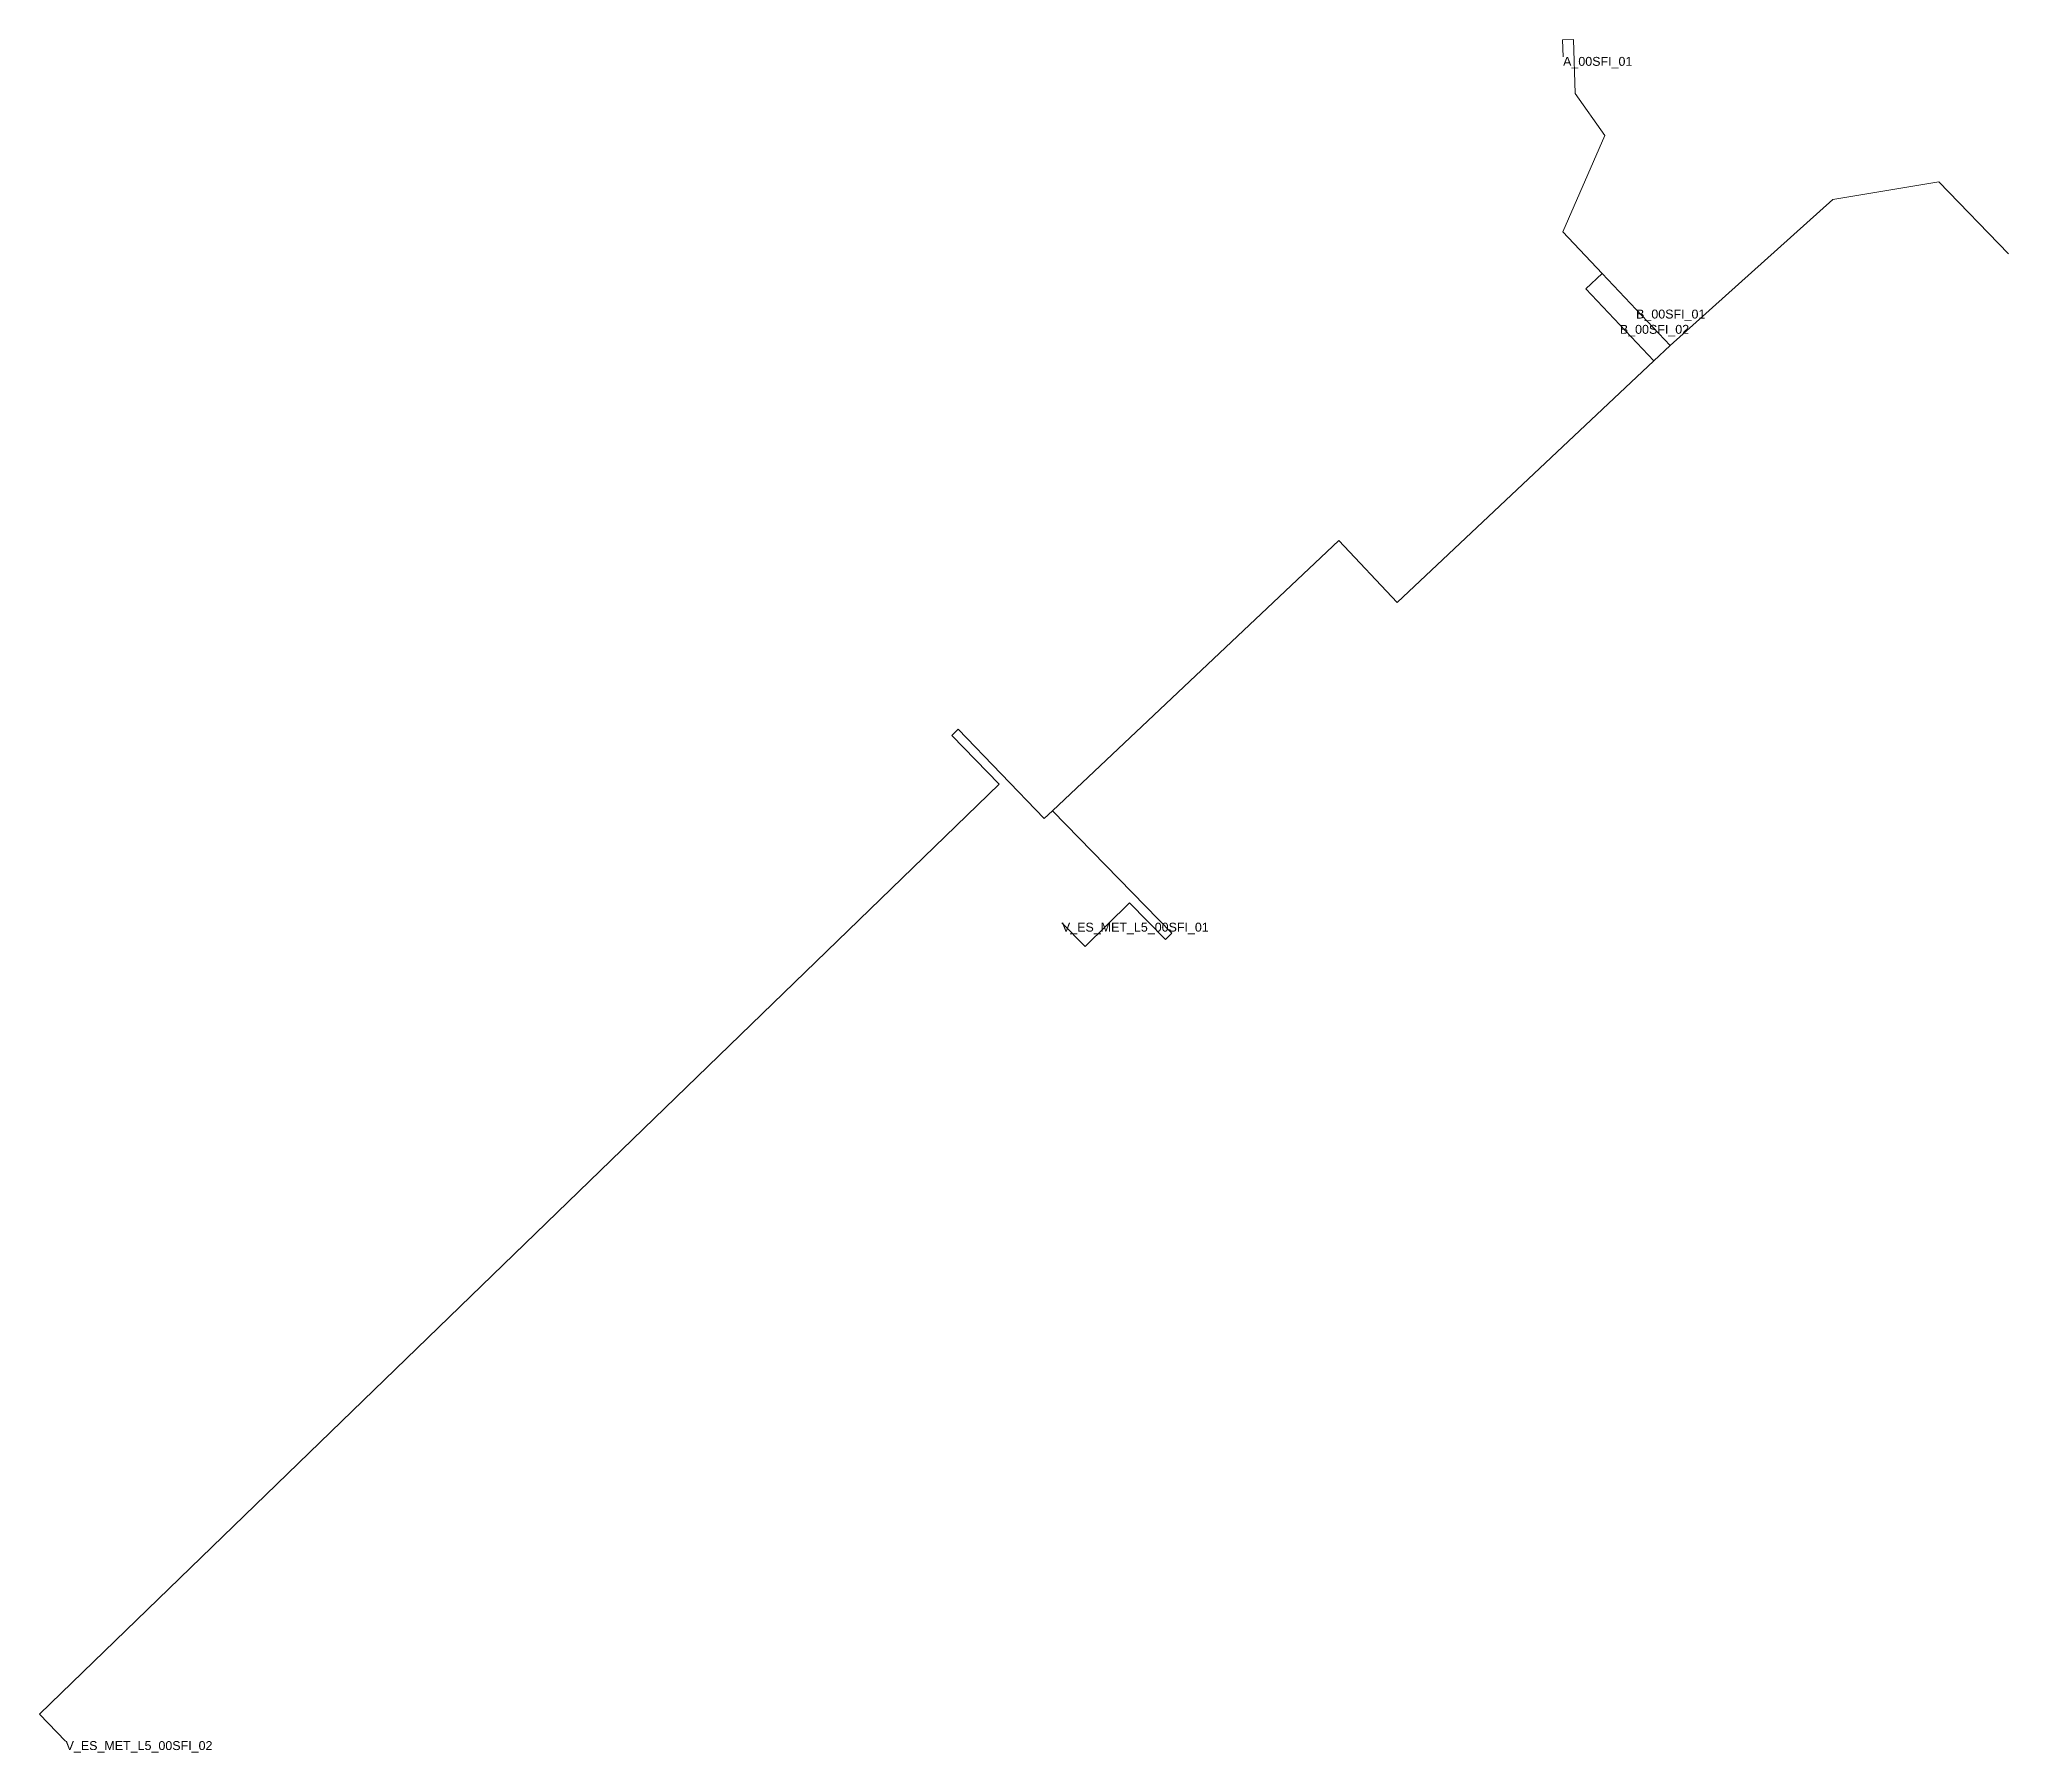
# Model space of a CAD drawing. Header units: metres. Extents: x 430896 to 431089, y 4583894 to 4583990.
# Drawn here: x 430896.4 to 431006.8, y 4583894.2 to 4583990.2 of the extents above; entities that cross this region are included whole.
import ezdxf

# ---------------------------------------------------------------- set-up
doc = ezdxf.new("R2010")
doc.units = ezdxf.units.M
doc.header["$MEASUREMENT"] = 0
for name, color, linetype, lineweight, true_color in [('01_A_AccesTren_t', 40, 'Continuous', 0, 0xffd600), ('01_C_AccesExt_t', 251, 'Continuous', 0, 0x646464), ('01_I_Ascensor_l', 251, 'Continuous', 0, 0x646464), ('01_I_BarreraTarifaria_t', 251, 'Continuous', 0, 0x646464), ('01_I_Horitzontal_l', 251, 'Continuous', 0, 0x646464), ('01_I_HoritzontalSUnic_l', 251, 'Continuous', 0, 0x646464)]:
    doc.layers.add(name, color=color, linetype=linetype, lineweight=lineweight, true_color=true_color)
doc.styles.add('Style-Arial', font='arial.ttf')

msp = doc.modelspace()

# ---------------------------------------------------------------- texts
at = {"layer": '01_A_AccesTren_t', "char_height": 0.5, "attachment_point": 1, "line_spacing_factor": 1.2, "style": 'Style-Arial'}
for s, insert in [('V_ES_MET_L5_00SFI_01', (430953.681289, 4583940.686647, -20)), ('V_ES_MET_L5_00SFI_02', (430897.826451, 4583894.79691, -20))]:
    msp.add_mtext(s, dxfattribs=dict(at, insert=insert))
at = {"layer": '01_C_AccesExt_t', "insert": (430981.777893, 4583989.232202), "char_height": 0.5, "attachment_point": 1, "line_spacing_factor": 1.2, "style": 'Style-Arial'}
msp.add_mtext('A_00SFI_01', dxfattribs=at)
at = {"layer": '01_I_BarreraTarifaria_t', "char_height": 0.5, "attachment_point": 1, "line_spacing_factor": 1.2, "style": 'Style-Arial'}
for s, insert in [('B_00SFI_01', (430985.870358, 4583975.063548, -10)), ('B_00SFI_02', (430984.960127, 4583974.206272, -10))]:
    msp.add_mtext(s, dxfattribs=dict(at, insert=insert))

# ---------------------------------------------------------------- linework, layer by layer
at = {"layer": '01_I_Ascensor_l'}
for p, q in [((430982.368001, 4583990.215073, -10), (430981.743248, 4583990.195691)), ((430947.858678, 4583951.532326, -10), (430947.50677, 4583951.191206, -20)), ((430959.848678, 4583940.091497, -10), (430959.490864, 4583939.742184, -20))]:
    msp.add_line(p, q, dxfattribs=at)
at = {"layer": '01_I_Horitzontal_l'}
for p, q in [((430981.743248, 4583990.195691), (430981.777893, 4583989.232202)), ((430987.771497, 4583973.044974, -10), (430986.861265, 4583972.187698, -10)), ((430959.848678, 4583940.091497, -10), (430953.148772, 4583946.964285, -10))]:
    msp.add_line(p, q, dxfattribs=at)
at = {"layer": '01_I_Horitzontal_l', "flags": 128}
for points, elevation in [([(430982.368001, 4583990.215073), (430982.462108, 4583987.181677), (430984.110373, 4583984.821224), (430981.766681, 4583979.420715), (430983.96922, 4583977.082122)], -10), ([(431006.754514, 4583978.182612), (431002.83571, 4583982.235775), (430996.89514, 4583981.245232), (430987.771497, 4583973.044974)], -10), ([(430986.861265, 4583972.187698), (430972.476961, 4583958.640237), (430969.196364, 4583962.123481), (430953.148772, 4583946.964285)], -10), ([(430947.50677, 4583951.191206), (430950.15341, 4583948.460866), (430896.355098, 4583896.311764), (430897.826451, 4583894.79691)], -20), ([(430947.858678, 4583951.532326), (430952.691486, 4583946.532314), (430953.148772, 4583946.964285)], -10), ([(430959.490864, 4583939.742184), (430957.478023, 4583941.801131), (430954.979391, 4583939.358148), (430953.681289, 4583940.686647)], -20)]:
    msp.add_lwpolyline(points, dxfattribs=dict(at, elevation=elevation))
at = {"layer": '01_I_HoritzontalSUnic_l'}
for p, q in [((430983.96922, 4583977.082122, -10), (430985.870358, 4583975.063548, -10)), ((430985.870358, 4583975.063548, -10), (430987.771497, 4583973.044974, -10)), ((430986.861265, 4583972.187698, -10), (430984.960127, 4583974.206272, -10))]:
    msp.add_line(p, q, dxfattribs=at)
at = {"layer": '01_I_HoritzontalSUnic_l', "elevation": -10, "flags": 128}
msp.add_lwpolyline([(430984.960127, 4583974.206272), (430983.058989, 4583976.224846), (430983.96922, 4583977.082122)], dxfattribs=at)

msp.set_redraw_order([(e.dxf.handle, doc.entitydb.next_handle()) for e in msp.query("TEXT MTEXT ATTDEF DIMENSION ARC_DIMENSION")])  # texts and dimensions are drawn at this point

doc.saveas('drawing.dxf')
